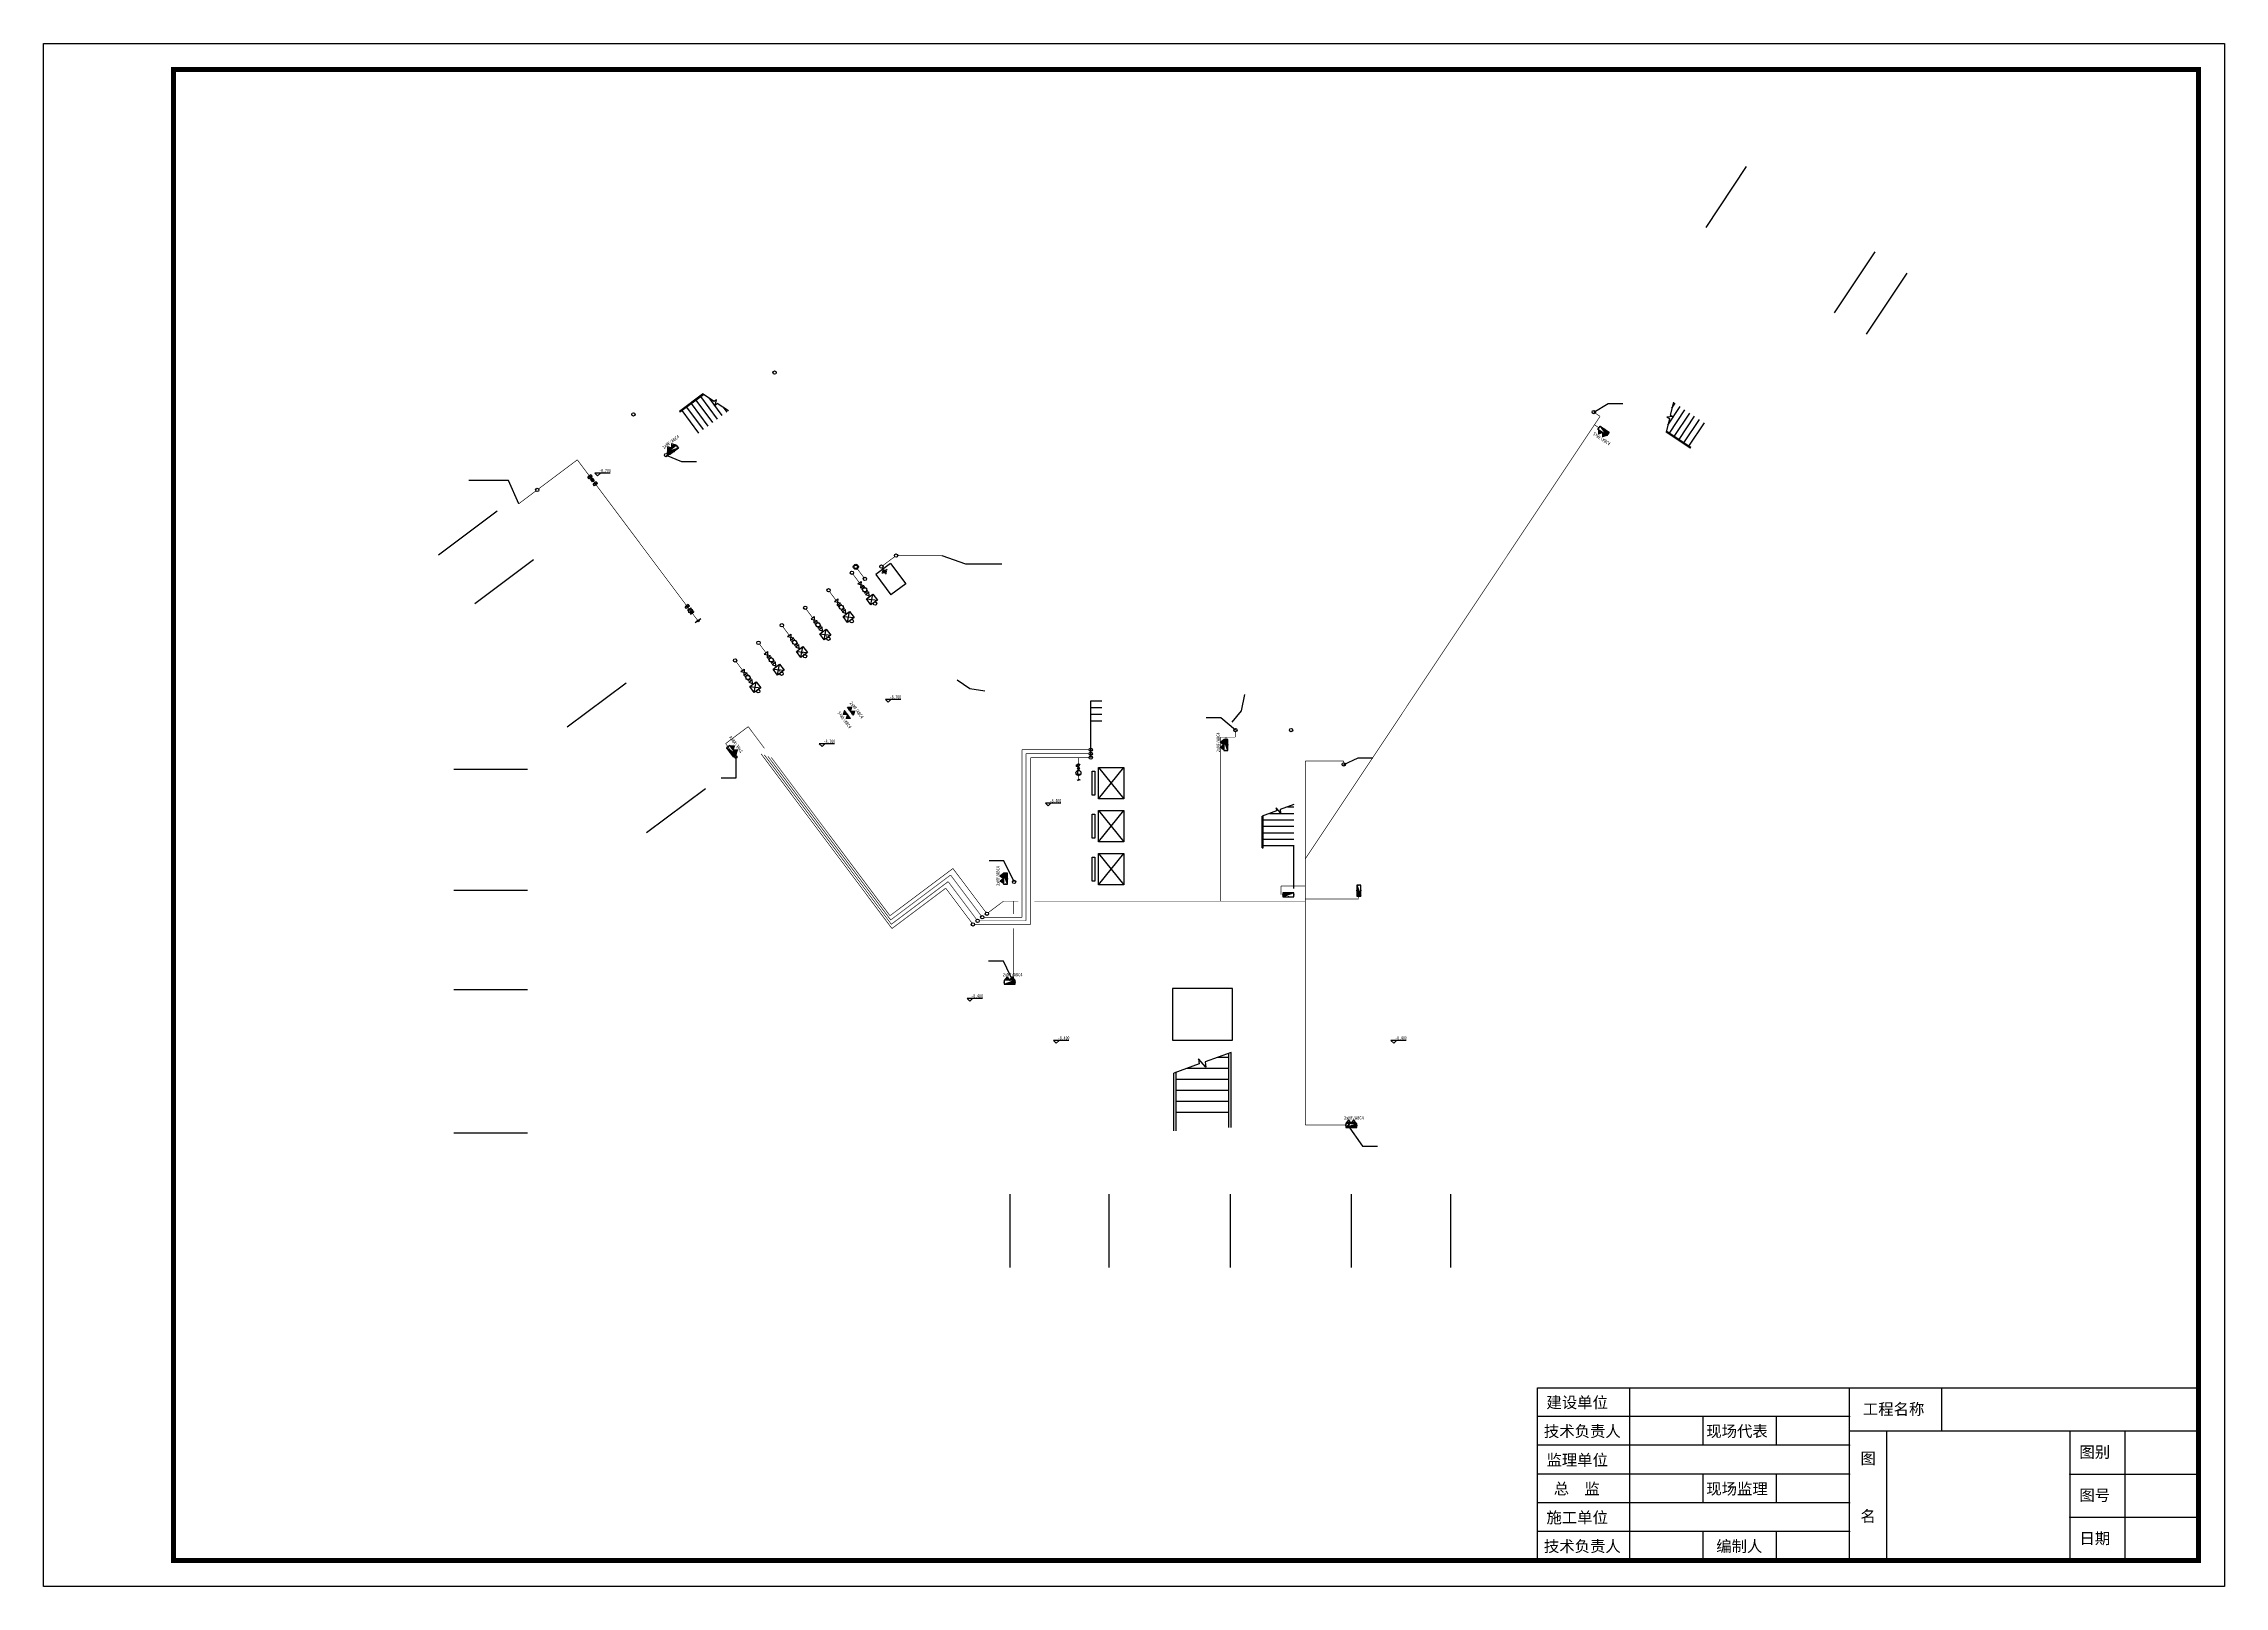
# Model space of a CAD drawing. Extents: x -149393 to 1177518, y -366685 to 296590.
# Drawn here: x -16952 to 101848, y -685 to 83324 of the extents above; entities that cross this region are included whole.
import ezdxf
from ezdxf.enums import TextEntityAlignment as Align

# ---------------------------------------------------------------- set-up
doc = ezdxf.new("R2010")
doc.units = 0
doc.header["$LTSCALE"] = 1000
doc.header["$MEASUREMENT"] = 0
doc.linetypes.add('常规', pattern=[20, 10, 0, 10])
doc.layers.get('0').update_dxf_attribs({"linetype": 'CONTINUOUS'})
for name, color, linetype in [('AXIS', 3, 'CONTINUOUS'), ('EQUIP-动力', 3, 'CONTINUOUS'), ('EQUIP-消防', 3, 'CONTINUOUS'), ('PUB_TITLE', 253, 'CONTINUOUS'), ('STAIR', 2, 'CONTINUOUS'), ('WALL', 9, 'CONTINUOUS'), ('WIRE-消防', 3, '常规')]:
    doc.layers.add(name, color=color, linetype=linetype)
doc.styles.add('_TEL_DIM', font='', dxfattribs={"width": 0.8, "height": 3.5})
doc.styles.add('HZ', font='')
doc.styles.add('宋体', font='')
doc.styles.get('_TEL_DIM').set_extended_font_data('SimSun')
doc.styles.get('HZ').set_extended_font_data('SimSun')
doc.styles.get('宋体').set_extended_font_data('SimSun')

# ---------------------------------------------------------------- blocks, each defined once
blk = doc.blocks.new('A$C473645B1')
for p, q in [((0, 213), (181, 349)), ((0, 213), (341, 136)), ((181, 349), (160, 0)), ((160, 0), (341, 136))]:
    blk.add_line(p, q)
blk = doc.blocks.new('A$C4CEA0672')
for p, q in [((0, 213), (181, 349)), ((160, 0), (341, 136))]:
    blk.add_line(p, q)
blk.add_circle((170, 174), 113)
for p in [(80, 106), (261, 242)]:
    blk.add_point(p)
at = {"color": 7, "style": '_TEL_DIM', "flags": 1}
blk.add_attdef('A', text='', height=0.007, rotation=36.87, dxfattribs=at).set_placement((80, 106), align=Align.MIDDLE_CENTER)
blk = doc.blocks.new('A$C2A8D2871')
for p, q in [((0, 43), (181, 180)), ((0, 43), (205, -41)), ((205, -41), (181, 180))]:
    blk.add_line(p, q)
blk = doc.blocks.new('A$C36B81C5E')
for p, q in [((0, 408), (439, 0)), ((0, 0), (439, 408))]:
    blk.add_line(p, q)
blk.add_lwpolyline([(0, 408), (439, 408), (439, 0), (0, 0)], close=True)
blk = doc.blocks.new('$equip_U$00000445(cyc-PC)')
for p, q in [((-0.3, 0.17), (0.3, -0.17)), ((-0.3, 0.17), (-0.3, -0.17)), ((-0.3, 0.17), (0.3, 0.17)), ((0.3, 0.17), (0.3, -0.17)), ((-0.3, -0.17), (0.3, -0.17))]:
    blk.add_line(p, q)
for start, end in [(0, 180), (180, 0)]:
    blk.add_arc((0, 0), 0.0253, start, end)
for p in [(-0.3, 0), (0, 0.17), (0.3, 0), (0, -0.17)]:
    blk.add_point(p)
at = {"color": 7, "style": '_TEL_DIM', "flags": 1}
blk.add_attdef('A', text='', height=0.00002, dxfattribs=at).set_placement((0, 0), align=Align.MIDDLE_CENTER)
blk = doc.blocks.new('$equip_U$00000372(cyc-PC)')
for p, q in [((0, 0.17), (0.51, 0.17)), ((0.51, 0.17), (0.51, -0.17)), ((0.51, -0.17), (0, -0.17))]:
    blk.add_line(p, q)
blk.add_lwpolyline([(0, -0.17), (0.51, 0), (0, 0.17)], close=True)
for p in [(0, 0), (0.51, 0)]:
    blk.add_point(p)
blk.add_solid([(0, 0.17), (0.51, 0), (0, -0.17)])
at = {"color": 7, "style": '_TEL_DIM', "flags": 1}
blk.add_attdef('A', text='', height=0.00002, dxfattribs=at).set_placement((0, 0), align=Align.MIDDLE_CENTER)
blk = doc.blocks.new('$equip_U$00000299(cyc-PC)')
for p in [(0.51, 0.3), (0.3, 0)]:
    blk.add_line(p, (0.3, 0.3))
blk.add_lwpolyline([(0, -0.17), (0.6, 0.17), (0.6, -0.17), (0, 0.17)], close=True)
for p in [(0, 0), (0.6, 0)]:
    blk.add_point(p)
at = {"color": 7, "style": '_TEL_DIM', "flags": 1}
blk.add_attdef('A', text='', height=0.00002, dxfattribs=at).set_placement((0, 0), align=Align.MIDDLE_CENTER)
blk = doc.blocks.new('$equip_U$00000300(cyc-PC)')
for p, q in [((0.46, -0.11), (0.46, 0.16)), ((0.12, -0.11), (0.46, -0.11))]:
    blk.add_line(p, q)
blk.add_circle((0.32, 0), 0.324)
for p in [(0, 0), (0.65, 0)]:
    blk.add_point(p)
at = {"color": 7, "style": '_TEL_DIM', "flags": 1}
blk.add_attdef('A', text='', height=0.00002, dxfattribs=at).set_placement((0, 0), align=Align.MIDDLE_CENTER)
blk = doc.blocks.new('$equip_U$00000248(USER-8292BC9721)')
blk.add_spline([(-0.16, 0.06), (-0.11, -0.08), (0.12, 0.08), (0.17, -0.07)], degree=3)
at = {"color": 7, "style": '_TEL_DIM', "flags": 1}
blk.add_attdef('A', text='', height=0.00002, dxfattribs=at).set_placement((0, 0), align=Align.MIDDLE_CENTER)
blk = doc.blocks.new('$equip_U$00000211(USER-8DF96EF98D)')
at = {"xscale": 0.7000000000007276, "yscale": 0.7000000000007276, "zscale": 0.7000000000007276}
blk.add_blockref('$equip_U$00000248(USER-8292BC9721)', (0, 0), dxfattribs=at)
at = {"color": 7, "style": '_TEL_DIM', "flags": 1}
blk.add_attdef('A', text='', height=0.00002, dxfattribs=at).set_placement((0, 0), align=Align.MIDDLE_CENTER)
blk = doc.blocks.new('$equip_U$00000374(cyc-PC)')
blk.add_point((0, 0))
at = {"xscale": 1.619999999998981, "yscale": 1.619999999998981, "zscale": 1.619999999998981}
blk.add_blockref('$equip_U$00000211(USER-8DF96EF98D)', (0, 0), dxfattribs=at)
at = {"color": 7, "style": '_TEL_DIM', "flags": 1}
blk.add_attdef('A', text='', height=0.00002, dxfattribs=at).set_placement((0, 0), align=Align.MIDDLE_CENTER)
blk = doc.blocks.new('A$C1A315092')
for p, q in [((0, 266), (227, 266)), ((0, 266), (227, 0)), ((227, 266), (0, 0)), ((0, 0), (227, 0))]:
    blk.add_line(p, q)
blk.add_circle((113, 133), 113)
for p in [(0, 133), (227, 133)]:
    blk.add_point(p)
at = {"color": 7, "style": '_TEL_DIM', "flags": 1}
blk.add_attdef('A', text='', height=0.007, dxfattribs=at).set_placement((0, 133), align=Align.MIDDLE_CENTER)
blk = doc.blocks.new('$equip_U$00000306(cyc-PC)')
for p, q in [((1.6, -0.29), (0, 0.29)), ((0, 0.29), (1.6, 0.29)), ((0, -0.29), (0, 0.29)), ((1.6, 0.29), (1.6, -0.29)), ((1.6, -0.29), (0, -0.29))]:
    blk.add_line(p, q)
for p in [(0, 0), (0.8, 0.29), (1.6, 0), (0.8, -0.29)]:
    blk.add_point(p)
blk.add_solid([(1.6, -0.29), (0, -0.29), (0, 0.29)])
at = {"color": 7, "style": '_TEL_DIM', "flags": 1}
blk.add_attdef('A', text='', height=0.00002, dxfattribs=at).set_placement((0, 0), align=Align.MIDDLE_CENTER)
blk = doc.blocks.new('$equip_U$00000441(cyc-PC)')
for p, q in [((-0.78, 0), (-0.39, 0.56)), ((0, 0), (-0.78, 0)), ((-0.54, 0.06), (-0.38, 0.23)), ((-0.54, 0.17), (-0.48, 0.23)), ((-0.54, 0), (-0.54, 0.23)), ((-0.54, 0.23), (-0.24, 0.23)), ((-0.24, 0), (-0.54, 0)), ((-0.5, 0), (-0.27, 0.23)), ((-0.4, 0), (-0.24, 0.16)), ((0, 0), (-0.39, 0.56)), ((-0.3, 0), (-0.24, 0.06)), ((-0.24, 0.23), (-0.24, 0)), ((0, 0), (0.39, 0.56)), ((0.78, 0), (0, 0)), ((0.24, 0.06), (0.41, 0.23)), ((0.24, 0.17), (0.3, 0.23)), ((0.24, 0), (0.24, 0.23)), ((0.24, 0.23), (0.54, 0.23)), ((0.54, 0), (0.24, 0)), ((0.28, 0), (0.51, 0.23)), ((0.38, 0), (0.54, 0.16)), ((0.78, 0), (0.39, 0.56)), ((0.49, 0), (0.54, 0.06)), ((0.54, 0.23), (0.54, 0))]:
    blk.add_line(p, q)
blk.add_point((0, 0))
at = {"style": '宋体', "width": 0.8}
blk.add_text('2xMF/ABC4', height=0.522, dxfattribs=at).set_placement((-1.12, 0.62))
at = {"color": 7, "style": '_TEL_DIM', "flags": 1}
blk.add_attdef('A', text='', height=0.00002, dxfattribs=at).set_placement((0, 0), align=Align.MIDDLE_CENTER)
blk = doc.blocks.new('A$C6F7E2673')
at = {"layer": 'STAIR'}
for p, q in [((790, 2759), (0, 2474)), ((414, 2623), (1740, 2623)), ((1000, 2655), (777, 2923)), ((777, 2923), (790, 2759)), ((1740, 3101), (985, 2829)), ((985, 2829), (1000, 2655)), ((1386, 2973), (1740, 2973)), ((0, 741), (0, 2474)), ((60, 741), (60, 2496)), ((60, 2273), (1740, 2273)), ((60, 1923), (1740, 1923)), ((60, 1573), (1740, 1573)), ((0, 741), (60, 741)), ((60, 1223), (1740, 1223)), ((60, 873), (1740, 873))]:
    blk.add_line(p, q, dxfattribs=at)
blk = doc.blocks.new('A$C3AE45B76')
at = {"xscale": 0.9107142857123088, "yscale": 0.9107142857123088, "zscale": 0.9107142857123088, "rotation": 306.8700000001079}
blk.add_blockref('A$C6F7E2673', (-445, 790), dxfattribs=at)
blk = doc.blocks.new('会签栏')
at = {"layer": 'PUB_TITLE', "color": 4, "lineweight": 30}
blk.add_lwpolyline([(-18000, 0), (-18000, 4700), (0, 4700)], dxfattribs=at)
at = {"layer": 'PUB_TITLE', "color": 4}
for points in [[(-15500, 4700), (-15500, 0)], [(-9500, 0), (-9500, 4700)], [(-7000, 4700), (-7000, 3525)], [(-9500, 3917), (-18000, 3917)], [(-13500, 3917), (-13500, 3133)], [(-11500, 3917), (-11500, 3133)], [(-9500, 3133), (-18000, 3133)], [(-9500, 3525), (0, 3525)], [(-8500, 3525), (-8500, 0)], [(-3500, 3525), (-3500, 0)], [(-2000, 3525), (-2000, 0)], [(-9500, 2350), (-18000, 2350)], [(-13500, 2350), (-13500, 1567)], [(-11500, 2350), (-11500, 1567)], [(-3500, 2350), (0, 2350)], [(-9500, 1567), (-18000, 1567)], [(-9500, 783), (-18000, 783)], [(-13500, 783), (-13500, 0)], [(-11500, 783), (-11500, 0)], [(-3500, 1175), (0, 1175)]]:
    blk.add_lwpolyline(points, dxfattribs=at)
at = {"layer": 'PUB_TITLE'}
for p in [(-9500, 3917), (-9500, 3133), (-9500, 2350), (-9500, 1567), (-9500, 783), (-3500, 1175)]:
    blk.add_point(p, dxfattribs=at)
at = {"layer": 'PUB_TITLE', "color": 4}
blk.add_point((-3500, 2350), dxfattribs=at)
at = {"lineweight": -3, "style": '宋体'}
for s, p in [('建设单位', (-17758, 4147)), ('工程名称', (-9140, 3965)), ('技术负责人', (-17828, 3363)), ('现场代表', (-13405, 3363)), ('图别', (-3241, 2796)), ('监理单位', (-17758, 2580)), ('图', (-9206, 2624)), ('总  监', (-17560, 1797)), ('现场监理', (-13405, 1797)), ('图号', (-3241, 1621)), ('施工单位', (-17758, 1013)), ('名', (-9206, 1049)), ('日期', (-3241, 446)), ('技术负责人', (-17828, 230)), ('编制人', (-13134, 230))]:
    blk.add_text(s, height=307, dxfattribs=at).set_placement(p)

msp = doc.modelspace()

# ---------------------------------------------------------------- linework, layer by layer
at = {"color": 59}
for p, q in [((13910.3, 59937.4), (13075.2, 59936.9)), ((13075.2, 59936.9), (13223.6, 59787.1)), ((13223.6, 59787.1), (13375.7, 59937.1)), ((29736.9, 47616.2), (28901.8, 47615.7)), ((28901.8, 47615.7), (29050.2, 47465.9)), ((29050.2, 47465.9), (29202.3, 47615.9)), ((26139.4, 45196.1), (25304.2, 45195.6)), ((25304.2, 45195.6), (25452.7, 45045.8)), ((25452.7, 45045.8), (25604.8, 45195.8)), ((40507.1, 43901.8), (41897.4, 42201.8)), ((40507.1, 42201.8), (41897.4, 43901.8)), ((38453.1, 41963), (37617.9, 41962.6)), ((37617.9, 41962.6), (37766.4, 41812.7)), ((37766.4, 41812.7), (37918.5, 41962.8)), ((40507.1, 41561.8), (41897.4, 39861.8)), ((40507.1, 39861.8), (41897.4, 41561.8)), ((40507.1, 39221.8), (41897.4, 37521.8)), ((40507.1, 37521.8), (41897.4, 39221.8)), ((34186.6, 31327.4), (33351.4, 31326.9)), ((33351.4, 31326.9), (33499.9, 31177.1)), ((33499.9, 31177.1), (33652, 31327.1)), ((38900.1, 29047.1), (38064.9, 29046.6)), ((38064.9, 29046.6), (38213.4, 28896.8)), ((38213.4, 28896.8), (38365.4, 29046.8)), ((57279.9, 29047.1), (56444.7, 29046.6)), ((56444.7, 29046.6), (56593.2, 28896.8)), ((56593.2, 28896.8), (56745.2, 29046.8))]:
    msp.add_line(p, q, dxfattribs=at)
for p, q in [((29190.9, 55014.8), (28385.1, 54410.5)), ((29004.4, 54686.7), (28706.5, 54463.3)), ((28967.2, 54426.1), (28743.7, 54723.9)), ((29190.9, 55014.8), (30015, 53915.9)), ((28385.1, 54410.5), (29209.3, 53311.6)), ((30015, 53915.9), (29209.3, 53311.6)), ((18846.2, 52002.2), (18548.3, 51778.7)), ((40088.7, 47540.2), (40694.4, 47540.2)), ((40088.7, 47176.1), (40694.4, 47176.1)), ((40088.7, 46811.9), (40694.4, 46811.9)), ((40088.7, 46447.7), (40694.4, 46447.7))]:
    msp.add_line(p, q)
for points in [[(67492.9, 63260), (68279.1, 63735.2), (69085, 63735.2)], [(16954.9, 60917.6), (17802.9, 60573.2), (18608.8, 60573.2)], [(8932.3, 58266.9), (8363.6, 59529), (6215.1, 59529)], [(31984.9, 55442.5), (33277.2, 54991.9), (35248.4, 54991.9)], [(40088.7, 44445.5), (40088.7, 47540.2), (40694.4, 47540.2)], [(47970.2, 45945.1), (47184.1, 46615.7), (46378.2, 46615.7)], [(20750.3, 44478.2), (20750.3, 43322.1), (19953.7, 43322.1)], [(53871.1, 44074.4), (54657.2, 44429.1), (55463.1, 44429.1)], [(35915.8, 37674.1), (35359.1, 38823.9), (34553.2, 38823.9)], [(35890.8, 32210.8), (35334.1, 33360.7), (34528.2, 33360.7)], [(54071.5, 24445.3), (54902.4, 23284.5), (55708.3, 23284.5)]]:
    msp.add_lwpolyline(points)
for points in [[(40177.2, 43701.8), (40305.7, 43701.8), (40305.7, 42401.8), (40177.2, 42401.8)], [(40507.1, 43901.8), (41897.4, 43901.8), (41897.4, 42201.8), (40507.1, 42201.8)], [(40177.2, 41361.8), (40305.7, 41361.8), (40305.7, 40061.8), (40177.2, 40061.8)], [(40507.1, 41561.8), (41897.4, 41561.8), (41897.4, 39861.8), (40507.1, 39861.8)], [(40507.1, 39221.8), (41897.4, 39221.8), (41897.4, 37521.8), (40507.1, 37521.8)], [(40177.2, 39021.8), (40305.7, 39021.8), (40305.7, 37721.8), (40177.2, 37721.8)], [(47806.9, 31878.3), (44539, 31878.3), (44539, 29059.3), (47806.9, 29059.3)]]:
    msp.add_lwpolyline(points, close=True, dxfattribs=at)
for centre, radius in [((22869.5, 65410.7), 90.8), ((15180.9, 63135.9, 3300), 90.8), ((67492.9, 63260), 90.8), ((16954.9, 60917.6), 90.8), ((9937.8, 59021), 90.8), ((27293, 54833.4), 137.8), ((27293, 54833.4), 90.8), ((28684.3, 54844), 90.8), ((28855.4, 54575), 90.8), ((29482.4, 55442.5), 90.8), ((25807.1, 53557.2), 90.8), ((27079.1, 54511.2), 90.8), ((27787.7, 54173.9), 90.8), ((28855.4, 54575), 61.5), ((24535.1, 52603.2), 90.8), ((28341.3, 52828.3), 90.8), ((18697.3, 51890.4), 53.1), ((23263.1, 51649.2), 90.8), ((27069.3, 51874.3), 90.8), ((21991.1, 50695.2), 90.8), ((24525.3, 49966.3), 90.8), ((25797.3, 50920.3), 90.8), ((20719.1, 49741.2), 90.8), ((23253.3, 49012.3), 90.8), ((21981.3, 48058.3), 90.8), ((47970.2, 45945.1), 90.8), ((51001.1, 45945.1), 90.8), ((20750.3, 44478.2), 75), ((40088.7, 44875.9), 90.8), ((40088.7, 44652.5), 90.8), ((40088.7, 44445.5), 90.8), ((53871.1, 44074.4), 90.8), ((35915.8, 37674.1), 90.8), ((33927.1, 35556.9), 90.8), ((34181.9, 35749.4), 90.8), ((34436.6, 35941.9), 90.8), ((33672.4, 35364.3), 90.8), ((35890.8, 32209.2), 90.8), ((54071.5, 24445.3), 90.8)]:
    msp.add_circle(centre, radius)
at = {"layer": 'AXIS'}
for p, q in [((73608.1, 73304.7), (75821.7, 76636.4)), ((80604.6, 68656.3), (82818.2, 71987.9)), ((82353.8, 67494.1), (84567.3, 70825.8)), ((7757.6, 57860.7), (4557.6, 55460.7)), ((9737.6, 55220.7), (6537.6, 52820.7)), ((9737.6, 55220.7), (6537.6, 52820.7)), ((14777.6, 48500.7), (11577.6, 46100.7)), ((9402.8, 43801.8), (5402.8, 43801.8)), ((19097.6, 42740.7), (15897.6, 40340.7)), ((9402.8, 37201.8), (5402.8, 37201.8)), ((9402.8, 37201.8), (5402.8, 37201.8)), ((9402.8, 31801.8), (5402.8, 31801.8)), ((9402.8, 31801.8), (5402.8, 31801.8)), ((9402.8, 24001.8), (5402.8, 24001.8)), ((35680.8, 20676), (35680.8, 16676)), ((41080.8, 20676), (41080.8, 16676)), ((47680.8, 20676), (47680.8, 16676)), ((54280.8, 20676), (54280.8, 16676)), ((59680.8, 20676), (59680.8, 16676))]:
    msp.add_line(p, q, dxfattribs=at)
at = {"layer": 'PUB_TITLE'}
msp.add_lwpolyline([(-16952.5, 83323.9), (101847.5, 83323.9), (101847.5, -684.6), (-16952.5, -684.6)], close=True, dxfattribs=at)
at = {"layer": 'PUB_TITLE', "const_width": 270.7}
msp.add_lwpolyline([(-9881, 81909.6), (100433.2, 81909.6), (100433.2, 729.6), (-9881, 729.6), (-9881, 81909.6)], close=True, dxfattribs=at)
at = {"layer": 'STAIR', "color": 59}
for p, q in [((50420.7, 41438), (50197.5, 41705.9)), ((50197.5, 41705.9), (50211.2, 41542.2)), ((51160.8, 41884.1), (50406.1, 41612.4)), ((50406.1, 41612.4), (50420.7, 41438)), ((50806.9, 41756.7), (51160.8, 41756.7)), ((50211.2, 41542.2), (49420.8, 41257.7)), ((49420.8, 39524.4), (49420.8, 41257.7)), ((49480.8, 39524.4), (49480.8, 41279.3)), ((49480.8, 41056.7), (51160.8, 41056.7)), ((49480.8, 40706.7), (51160.8, 40706.7)), ((49834.7, 41406.7), (51160.8, 41406.7)), ((49420.8, 39524.4), (49480.8, 39524.4)), ((49480.8, 40356.7), (51160.8, 40356.7)), ((49480.8, 40006.7), (51160.8, 40006.7)), ((49480.8, 39656.7), (51160.8, 39656.7)), ((51160.8, 37321.8), (51160.8, 39681.5)), ((45993, 27761), (44620.8, 27267)), ((45347.5, 27528.6), (47620.8, 27528.6)), ((46352, 27582.3), (45969.4, 28041.5)), ((45969.4, 28041.5), (45993, 27761)), ((47740.8, 28390.2), (46326.9, 27881.2)), ((46326.9, 27881.2), (46352, 27582.3)), ((47014.2, 28128.6), (47620.8, 28128.6)), ((47620.8, 24301.8), (47620.8, 28347)), ((47740.8, 24301.8), (47740.8, 28390.2)), ((44620.8, 24121.8), (44620.8, 27267)), ((44740.8, 24121.8), (44740.8, 27310.2)), ((44740.8, 26928.6), (47620.8, 26928.6)), ((44740.8, 26328.6), (47620.8, 26328.6)), ((44740.8, 25728.6), (47620.8, 25728.6)), ((44740.8, 25128.6), (47620.8, 25128.6))]:
    msp.add_line(p, q, dxfattribs=at)
at = {"layer": 'WALL'}
for points in [[(32815.4, 48686.4), (33511.9, 48199.2), (34330.4, 48086.5)], [(47800.8, 46366.7), (48306.2, 46983.6), (48491, 47876.4)]]:
    msp.add_lwpolyline(points, dxfattribs=at)
at = {"layer": 'WIRE-消防', "linetype": '常规', "const_width": 35}
for points in [[(67835.7, 63031.6), (51774.4, 38922.8)], [(67568.5, 63209.6), (67835.7, 63031.6)], [(67773.9, 62405.5), (67528, 62569.8)], [(12121.2, 60658.5), (10010.4, 59075.5)], [(12774.5, 59787.5), (12121.2, 60658.5)], [(12889.4, 59634.2), (12847.1, 59690.6)], [(12996.5, 59491.4), (13066.3, 59398.4)], [(9865.1, 58966.5), (8932.3, 58266.9)], [(13890.7, 58299.1), (13138.9, 59301.5)], [(18076.2, 52718.6), (13873.2, 58322.5)], [(27375.7, 54723.2), (27733.2, 54246.5)], [(28806.7, 54651.6), (28733.1, 54767.3)], [(29409.7, 55388), (28757, 54898.4)], [(29573.2, 55442.5), (31984.9, 55442.5)], [(25861.6, 53484.5), (26214.6, 53013.8)], [(27133.6, 54438.5), (27486.6, 53967.8)], [(18215, 52533.5), (18148.8, 52621.7)], [(18665.4, 51932.9), (18374.5, 52320.8)], [(24589.6, 52530.5), (24942.6, 52059.8)], [(23317.6, 51576.5), (23670.6, 51105.8)], [(25742.8, 50992.9), (25634.1, 51137.8)], [(22045.6, 50622.5), (22398.6, 50151.8)], [(24470.8, 50038.9), (24362.1, 50183.8)], [(20773.6, 49668.5), (21126.6, 49197.8)], [(23198.8, 49084.9), (23046.1, 49288.4)], [(21431.7, 46130.1), (20202.7, 45208.3)], [(20705.3, 44538.2), (20202.7, 45208.3)], [(22313.5, 44954.5), (21431.7, 46130.1)], [(47177.2, 36628), (47177.2, 45558.1)], [(47177.2, 45558.1), (47970.2, 45558.1)], [(47451.8, 45433.9), (47451.8, 45558.1)], [(47970.2, 45558.1), (47970.2, 45854.3)], [(29264.1, 35137.5), (22128.9, 44651.1)], [(29227.2, 35370), (22308.6, 44594.6)], [(29190.2, 35602.4), (22501, 44521.3)], [(29153.3, 35834.8), (22685.8, 44458)], [(36351.3, 44652.5), (36337.5, 44652.5)], [(36351.3, 35749.4), (36351.3, 44875.9)], [(39997.9, 44875.9), (36351.3, 44875.9)], [(36569.9, 35556.9), (36569.9, 44652.5)], [(39997.9, 44652.5), (36569.9, 44652.5)], [(36824.9, 35364.3), (36824.9, 44445.5)], [(39997.9, 44445.5), (36824.9, 44445.5)], [(39423.2, 44087.9), (39423.2, 44445.5)], [(51774.4, 36628), (51774.4, 44255.7)], [(53871.1, 44255.7), (51774.4, 44255.7)], [(53871.1, 44165.2), (53871.1, 44255.7)], [(39423.2, 43835.5), (39423.2, 43743.6)], [(39423.2, 43237.4), (39423.2, 43471.5)], [(32584.7, 38408.4), (29153.3, 35834.8)], [(32454.2, 38050.4), (29190.2, 35602.4)], [(34127.2, 35821.9), (32454.2, 38050.4)], [(34382, 36014.5), (32584.7, 38408.4)], [(32323.7, 37692.4), (29227.2, 35370)], [(32193.2, 37334.3), (29264.1, 35137.5)], [(33617.8, 35436.9), (32193.2, 37334.3)], [(33872.5, 35629.4), (32323.7, 37692.4)], [(50450, 37457.1), (51774.4, 37457.1)], [(50450, 37457.1), (50450, 36972.7)], [(54689.9, 36788.2), (54689.9, 36901.8)], [(34272.7, 35749.4), (36351.3, 35749.4)], [(35338.3, 36628), (34506.6, 35999.8)], [(35338.3, 36628), (36145.2, 36628)], [(35886.2, 36628), (35887, 35923.4)], [(37011, 36628), (47177.2, 36628)], [(47177.2, 36628), (51774.4, 36628)], [(51774.4, 36738.2), (54689.9, 36738.2)], [(51774.4, 36628), (51774.4, 24445.3)], [(33763.2, 35364.3), (36824.9, 35364.3)], [(34017.9, 35556.9), (36569.9, 35556.9)], [(35887.8, 35150.6), (35890.7, 32300)], [(53980.7, 24445.3), (51774.4, 24445.3)]]:
    msp.add_lwpolyline(points, dxfattribs=at)

# ---------------------------------------------------------------- block references
at = {"color": 59, "xscale": 0.910714285707443, "yscale": 0.910714285707443, "zscale": 0.910714285707443, "rotation": 306.8700000004626}
msp.add_blockref('A$C6F7E2673', (17141.3, 62904.4), dxfattribs=at)
at = {"color": 59, "rotation": 109.5300000000365}
msp.add_blockref('A$C3AE45B76', (73902.1, 61603.9), dxfattribs=at)
for name, p in [('A$C473645B1', (27395.9, 53687)), ('A$C4CEA0672', (27606.5, 53406.2)), ('A$C2A8D2871', (27822.3, 53287.7)), ('A$C473645B1', (26123.9, 52733)), ('A$C4CEA0672', (26334.5, 52452.2)), ('A$C2A8D2871', (26550.3, 52333.7)), ('A$C473645B1', (23579.9, 50825)), ('A$C473645B1', (24851.9, 51779)), ('A$C4CEA0672', (25062.5, 51498.2)), ('A$C2A8D2871', (25278.3, 51379.7)), ('A$C473645B1', (22307.9, 49871)), ('A$C4CEA0672', (22518.5, 49590.2)), ('A$C4CEA0672', (23790.5, 50544.2)), ('A$C2A8D2871', (24006.3, 50425.7)), ('A$C473645B1', (21035.9, 48917)), ('A$C4CEA0672', (21246.5, 48636.2)), ('A$C2A8D2871', (22734.3, 49471.7)), ('A$C2A8D2871', (21462.3, 48517.7))]:
    msp.add_blockref(name, p)
for name, p, rotation in [('A$C1A315092', (18283.8, 52252.7), 36.87000000011793), ('A$C36B81C5E', (26847.1, 51804.8), 36.87000000018172), ('A$C36B81C5E', (28119.1, 52758.9), 36.87000000018172), ('A$C36B81C5E', (25575.1, 50850.8), 36.87000000017796), ('A$C36B81C5E', (24303.1, 49896.8), 36.87000000017702), ('A$C36B81C5E', (23031.1, 48942.8), 36.87000000017702), ('A$C36B81C5E', (21759, 47988.8), 36.87000000017809)]:
    msp.add_blockref(name, p, dxfattribs=dict(rotation=rotation))
at = {"layer": 'EQUIP-动力', "xscale": 350.0000000000002, "yscale": 350.0000000000002, "zscale": 350.0000000000002, "rotation": 306.8693453682391}
msp.add_blockref('$equip_U$00000372(cyc-PC)', (12889.4, 59634.2), dxfattribs=at)
at = {"layer": 'EQUIP-动力', "xscale": 350, "yscale": 350, "zscale": 350}
msp.add_blockref('$equip_U$00000374(cyc-PC)', (39423.2, 43237.4), dxfattribs=at)
at = {"layer": 'EQUIP-消防'}
for name, p, xscale, yscale, zscale, rotation in [('$equip_U$00000441(cyc-PC)', (17279.1, 61299.5), 349.9999999999982, 349.9999999999982, 349.9999999999982, 36.87000000000447), ('$equip_U$00000441(cyc-PC)', (67972.1, 62142.9), -349.9999999999985, 349.9999999999964, 350, 146.4023411057933), ('$equip_U$00000306(cyc-PC)', (68273.6, 62073.5), 375.0000000000016, 375.0000000000016, 375.0000000000016, 146.4023411057952), ('$equip_U$00000306(cyc-PC)', (17083.8, 61016.7), 374.9999999999979, 374.9999999999979, 374.9999999999979, 36.87000000000445), ('$equip_U$00000445(cyc-PC)', (12810.8, 59739), 349.9999999999897, 349.9999999999897, 349.9999999999897, 216.8703002857509), ('$equip_U$00000445(cyc-PC)', (13102.6, 59349.9), 349.9999999999897, 349.9999999999897, 349.9999999999897, 216.8703002857509), ('$equip_U$00000445(cyc-PC)', (18112.5, 52670.1), 349.9999999999939, 349.9999999999939, 349.9999999999939, 216.8700000000035), ('$equip_U$00000441(cyc-PC)', (27005.6, 46968.7), 349.9999999999931, 349.9999999999931, 349.9999999999931, 306.8699999999999), ('$equip_U$00000441(cyc-PC)', (26833.9, 46797.5), -349.9999999999968, 349.9999999999912, 350, 126.8700000000002), ('$equip_U$00000441(cyc-PC)', (20606.1, 44864.9), -349.9999999999968, 349.9999999999949, 350, 306.8700000000002), ('$equip_U$00000441(cyc-PC)', (47342.7, 45133.9), 350, 350, 350, 90), ('$equip_U$00000306(cyc-PC)', (47451.8, 45433.9), -374.9999999999927, 374.9999999999901, 375, 90), ('$equip_U$00000306(cyc-PC)', (20698.8, 44559.5), -374.9999999999902, 374.9999999999945, 375, 306.8699999999976), ('$equip_U$00000299(cyc-PC)', (39423.2, 43835.5), 420, 420, 420, 90), ('$equip_U$00000300(cyc-PC)', (39423.2, 43743.6), 420, 420, 420, 270), ('$equip_U$00000441(cyc-PC)', (35343.8, 37856.6), 349.9999999999994, 349.9999999999994, 349.9999999999994, 90.21663373288247), ('$equip_U$00000306(cyc-PC)', (35451.8, 38147.2), -374.9999999999937, 374.9999999999937, 375, 90.2166337328823), ('$equip_U$00000306(cyc-PC)', (50562.1, 36972.7), -374.9999999999927, 374.9999999999927, 375, 180), ('$equip_U$00000306(cyc-PC)', (54689.9, 36901.8), -374.9999999999927, 374.9999999999927, 375, 270)]:
    msp.add_blockref(name, p, dxfattribs=dict(at, xscale=xscale, yscale=yscale, zscale=zscale, rotation=rotation))
for name, p, xscale, yscale, zscale in [('$equip_U$00000441(cyc-PC)', (35690.6, 32319.9), 350, 350, 350), ('$equip_U$00000306(cyc-PC)', (35980.8, 32210.8), -374.9999999999927, 374.9999999999912, 375), ('$equip_U$00000441(cyc-PC)', (54280.8, 24519.9), 350, 350, 350), ('$equip_U$00000306(cyc-PC)', (54580.8, 24410.8), -374.9999999999927, 374.9999999999909, 375)]:
    msp.add_blockref(name, p, dxfattribs=dict(at, xscale=xscale, yscale=yscale, zscale=zscale))
at = {"layer": 'WALL', "xscale": 2, "yscale": 2, "zscale": 2}
msp.add_blockref('会签栏', (100433.2, 729.6), dxfattribs=at)

# ---------------------------------------------------------------- texts
at = {"color": 59, "style": 'HZ', "width": 0.7}
for s, p in [('-8.700', (13311.6, 59985)), ('-8.700', (29138.2, 47663.8)), ('-8.700', (25540.6, 45243.7)), ('-8.400', (37854.3, 42010.6)), ('-8.400', (33587.8, 31374.9)), ('-8.400', (38301.3, 29094.6)), ('-8.400', (56681.1, 29094.6))]:
    msp.add_text(s, height=183.52, dxfattribs=at).set_placement(p)

doc.saveas('drawing.dxf')
